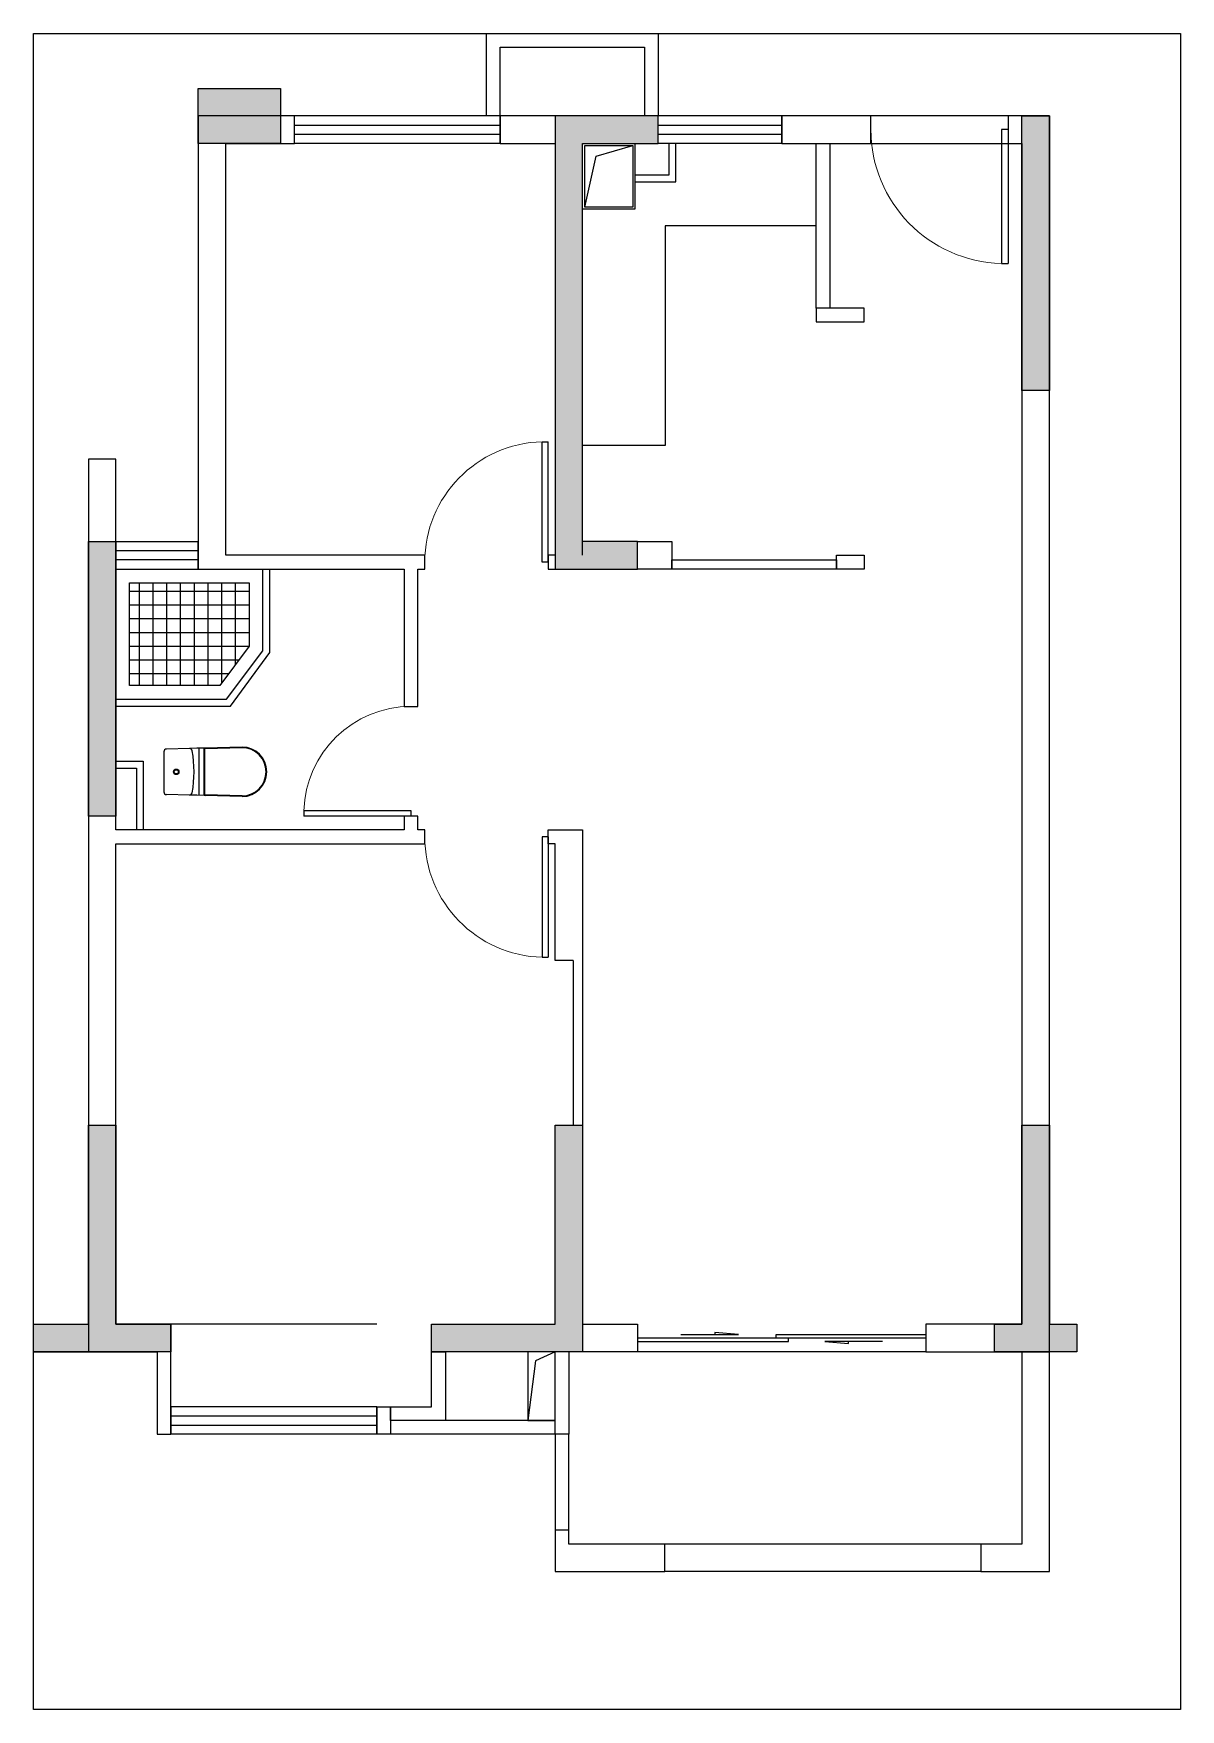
# Model space of a CAD drawing. Header units: millimetres. Extents: x -133666 to 880576, y -269375 to 86941.
# Drawn here: x -27305 to -18950, y -182736 to -170531 of the extents above; entities that cross this region are included whole.
import ezdxf

# ---------------------------------------------------------------- set-up
doc = ezdxf.new("R2010")
doc.units = ezdxf.units.MM
doc.header["$LTSCALE"] = 1000
doc.linetypes.add('DASH', pattern=[0.35, 0.25, -0.1])
doc.layers.get('0').update_dxf_attribs({"linetype": 'CONTINUOUS'})
doc.layers.get('Defpoints').update_dxf_attribs({"color": 6, "linetype": 'CONTINUOUS'})
for name, color, linetype in [('A-area', 23, 'CONTINUOUS'), ('A-Lvtry', 5, 'CONTINUOUS'), ('A-洞口', 105, 'CONTINUOUS'), ('A-烟气道', 105, 'CONTINUOUS'), ('A-看线', 105, 'CONTINUOUS'), ('A-空调室外机', 5, 'DASH'), ('AE-FLOR', 151, 'CONTINUOUS'), ('PUB_HATCH', 8, 'CONTINUOUS'), ('PUB_TEXT', 7, 'CONTINUOUS'), ('WALL', 2, 'CONTINUOUS'), ('WINDOW', 4, 'CONTINUOUS'), ('剪力墙', 6, 'CONTINUOUS'), ('栏杆', 142, 'CONTINUOUS')]:
    doc.layers.add(name, color=color, linetype=linetype)

# ---------------------------------------------------------------- blocks, each defined once
blk = doc.blocks.new('$DorLib2D$00000131')
at = {"color": 0, "linetype": 'Continuous'}
for p, q in [((0.15, 0.125), (0.2319, 0.1973)), ((0.2319, 0.1973), (0.2319, 0.125)), ((-0.5, 0.125), (-0.5, 0)), ((0.0192, 0.125), (-0.5, 0.125)), ((0.0192, 0), (0.0192, 0.125)), ((0.35, 0.125), (0.15, 0.125)), ((-0.5, 0), (0.0192, 0)), ((-0.024, 0), (0.5, 0)), ((-0.024, -0.125), (-0.024, 0)), ((0.5, 0), (0.5, -0.125)), ((-0.35, -0.125), (-0.15, -0.125)), ((-0.2319, -0.1973), (-0.2319, -0.125)), ((-0.15, -0.125), (-0.2319, -0.1973)), ((0.5, -0.125), (-0.024, -0.125))]:
    blk.add_line(p, q, dxfattribs=at)
blk = doc.blocks.new('$TCHSYS$WIN2D')
for p, q in [((-0.5, 0.5), (0.5, 0.5)), ((-0.5, 0.5), (-0.5, -0.5)), ((0.5, 0.5), (0.5, -0.5)), ((0.5, 0.1667), (-0.5, 0.1667)), ((0.5, -0.1667), (-0.5, -0.1667)), ((-0.5, -0.5), (0.5, -0.5))]:
    blk.add_line(p, q)
blk = doc.blocks.new('$DorLib2D$00000001')
for p, q in [((0.45, 0.975), (0.5, 0.975)), ((0.45, 0), (0.45, 0.975)), ((0.5, 0), (0.5, 0.975)), ((0.5, 0), (0.45, 0))]:
    blk.add_line(p, q)
at = {"lineweight": 13}
blk.add_arc((0.475, 0), 0.975, 91.4693, 180, dxfattribs=at)
blk = doc.blocks.new('A$C2EEA3612')
at = {"linetype": 'Continuous'}
for p, q in [((-180, 570), (-173, 300)), ((-175, 570), (-168, 300)), ((175, 570), (168, 300)), ((180, 570), (173, 300)), ((-173, 300), (-171, 240)), ((-172, 255), (172, 255)), ((-163, 295), (163, 295)), ((-163, 290), (163, 290)), ((173, 300), (171, 240)), ((-171, 240), (-169, 187)), ((-169, 187), (-166, 19)), ((169, 187), (166, 19)), ((171, 240), (169, 187)), ((-146, 0), (146, 0))]:
    blk.add_line(p, q, dxfattribs=at)
for radius in [20, 15]:
    blk.add_circle((0, 90), radius, dxfattribs=at)
for centre, radius, start, end in [((0, 570), 180, 0, 180), ((0, 570), 175, 0, 180), ((-163, 300), 10, 181.7534, 270), ((-163, 300), 5, 181.7534, 270), ((163, 300), 5, 270, 358.2466), ((163, 300), 10, 270, 358.2466), ((-149, 187), 20, 99.8557, 181.7534), ((0, -673), 893, 80.1443, 99.8557), ((149, 187), 20, 358.2466, 80.1443), ((-146, 20), 20, 181.7534, 270), ((146, 20), 20, 270, 358.2466)]:
    blk.add_arc(centre, radius, start, end, dxfattribs=at)
blk = doc.blocks.new('g3wr')
at = {"color": 251}
blk.add_wipeout([(92376, 176270), (92376, 176416), (92376, 176562), (92382, 176575), (92396, 176582), (92459, 176583), (92576, 176581), (92666, 176589), (92736, 176588), (92946, 176596), (92946, 176591), (93057, 176558), (93057, 176558), (93126, 176416), (93076, 176298), (92946, 176236), (92831, 176244), (92676, 176243), (92576, 176251), (92396, 176250)], dxfattribs=at)
at = {"xscale": -1, "rotation": 270}
blk.add_blockref('A$C2EEA3612', (92376, 176416), dxfattribs=at)
blk = doc.blocks.new('ktswaj')
at = {"linetype": 'DASH'}
blk.add_lwpolyline([(-139, 1021323), (-139, 1020493), (139, 1020493), (139, 1021323)], close=True, dxfattribs=at)
for points in [[(-139, 1021323), (139, 1020493)], [(-139, 1020493), (139, 1021323)]]:
    blk.add_lwpolyline(points, dxfattribs=at)
blk = doc.blocks.new('A3ktsjw')
at = {"layer": '栏杆'}
for points in [[(-26114, 169535), (-26114, 170135), (-24864, 170135), (-24864, 169535)], [(-26014, 169535), (-26014, 170035), (-24964, 170035), (-24964, 169535)]]:
    blk.add_lwpolyline(points, dxfattribs=at)
at = {"layer": 'A-空调室外机', "extrusion": (0, 0, -1), "zscale": -1, "rotation": 90}
blk.add_blockref('ktswaj', (204157, 153656), dxfattribs=at)

msp = doc.modelspace()

# ---------------------------------------------------------------- hatches: boundary and pattern name
at = {"layer": 'PUB_HATCH'}
for points in [[(-26104.8, -170931.2), (-25504.8, -170931.2), (-25504.8, -171331.2), (-26104.8, -171331.2)], [(-22904.8, -174231.2), (-23304.8, -174231.2), (-23304.8, -171331.2), (-22754.8, -171331.2), (-22754.8, -171131.2), (-23504.8, -171131.2), (-23504.8, -174431.2), (-23304.8, -174431.2), (-22904.8, -174431.2)], [(-20104.8, -171131.2), (-19904.8, -171131.2), (-19904.8, -173131.2), (-20104.8, -173131.2), (-20104.8, -171331.2)], [(-26904.8, -174231.2), (-26704.8, -174231.2), (-26704.8, -176231.2), (-26904.8, -176231.2), (-26904.8, -174431.2)], [(-27304.8, -180131.2), (-27304.8, -179931.2), (-26904.8, -179931.2), (-26904.8, -178481.2), (-26704.8, -178481.2), (-26704.8, -179931.2), (-26304.8, -179931.2), (-26304.8, -180131.2)], [(-23504.8, -179931.2), (-23504.8, -178481.2), (-23304.8, -178481.2), (-23304.8, -180131.2), (-24404.8, -180131.2), (-24404.8, -179931.2)], [(-20304.8, -180131.2), (-20304.8, -179931.2), (-20104.8, -179931.2), (-20104.8, -178481.2), (-19904.8, -178481.2), (-19904.8, -179931.2), (-19704.8, -179931.2), (-19704.8, -180131.2)]]:
    msp.add_hatch(color=256, dxfattribs=at).paths.add_polyline_path(points)
at = {"layer": 'PUB_TEXT'}
h = msp.add_hatch(dxfattribs=at)
h.set_pattern_fill('_USER', color=250, scale=100, double=1, pattern_type=0)
h.set_pattern_definition([(0, (-25733.32, -174992.39), (0, 100), []), (90, (-25733.32, -174992.39), (-100, 6e-15), [])])
h.paths.add_polyline_path([(-25733.3, -174531.2), (-25733.3, -174992.4), (-25948, -175279), (-26604.8, -175279), (-26604.8, -174531.2)])

# ---------------------------------------------------------------- linework, layer by layer
at = {"layer": 'A-Lvtry', "ltscale": 3}
msp.add_line((-22704.7, -173531.2), (-23304.8, -173531.2), dxfattribs=at)
for points in [[(-21604.8, -171931.2), (-22704.7, -171931.2), (-22704.7, -173531.2), (-22704.7, -173531.2)], [(-26704.8, -175429), (-25869.2, -175429), (-25583.3, -175039.2), (-25583.3, -174431.2)], [(-26704.8, -175379), (-25897.9, -175379), (-25633.3, -175025.7), (-25633.3, -174431.2)]]:
    msp.add_lwpolyline(points, dxfattribs=at)
at = {"layer": 'A-洞口'}
msp.add_lwpolyline([(-23704.8, -180131.2), (-23704.8, -180631.2), (-23504.8, -180631.2), (-23504.8, -180131.2)], close=True, dxfattribs=at)
msp.add_lwpolyline([(-23504.8, -180131.2), (-23647.7, -180197.1), (-23704.8, -180631.2)], dxfattribs=at)
at = {"layer": 'A-烟气道'}
for points in [[(-23304.8, -171331.2), (-22924.8, -171331.2), (-22924.8, -171811.2), (-23304.8, -171811.2)], [(-23289.8, -171346.2), (-22939.8, -171346.2), (-22939.8, -171796.2), (-23289.8, -171796.2)]]:
    msp.add_lwpolyline(points, close=True, dxfattribs=at)
msp.add_lwpolyline([(-23289.8, -171796.2), (-23206.9, -171423.4), (-22939.8, -171346.2)], dxfattribs=at)
at = {"layer": 'A-看线'}
msp.add_lwpolyline([(-24804.8, -179931.2), (-26304.8, -179931.2)], dxfattribs=at)
at = {"layer": 'AE-FLOR'}
for points in [[(-23504.8, -180731.2), (-23504.8, -181431.2)], [(-23404.8, -181431.2), (-23404.8, -180731.2)], [(-20404.8, -181531.2), (-22704.8, -181531.2)], [(-20404.8, -181731.2), (-22704.8, -181731.2)]]:
    msp.add_lwpolyline(points, dxfattribs=at)
at = {"layer": 'PUB_TEXT', "color": 250}
msp.add_lwpolyline([(-25733.3, -174531.2), (-25733.3, -174992.4), (-25948, -175279), (-26604.8, -175279), (-26604.8, -174531.2)], close=True, dxfattribs=at)
at = {"layer": 'WALL'}
for p, q in [((-21204.8, -171331.2), (-20204.8, -171331.2)), ((-23374.8, -177281.2), (-23374.8, -178481.2)), ((-23304.8, -177281.2), (-23304.8, -178481.2))]:
    msp.add_line(p, q, dxfattribs=at)
for points in [[(-25904.8, -174331.2), (-25904.8, -171331.2), (-25404.8, -171331.2), (-25404.8, -171131.2), (-26104.8, -171131.2), (-26104.8, -174431.2), (-24604.8, -174431.2), (-24604.8, -175431.2), (-24504.8, -175431.2), (-24504.8, -174431.2), (-24454.8, -174431.2), (-24454.8, -174331.2)], [(-21204.8, -171331.2), (-21204.8, -171131.2), (-21854.7, -171131.2), (-21854.7, -171131.2), (-21854.7, -171331.2)], [(-19904.8, -180031.2), (-19904.8, -171131.2), (-20204.8, -171131.2), (-20204.8, -171331.2), (-20104.8, -171331.2), (-20104.8, -179931.2), (-20804.8, -179931.2), (-20804.8, -180131.2), (-20104.8, -180131.2), (-20104.8, -181531.2), (-20404.8, -181531.2), (-20404.8, -181731.2), (-19904.8, -181731.2)], [(-21604.8, -171331.2), (-21504.8, -171331.2), (-21504.8, -172531.2), (-21604.8, -172531.2)], [(-21604.8, -172531.2), (-21604.8, -172631.2), (-21254.8, -172631.2), (-21254.8, -172531.2)], [(-22904.8, -174231.2), (-22654.8, -174231.2), (-22654.8, -174431.2), (-22904.8, -174431.2)], [(-24704.8, -180531.2), (-24404.8, -180531.2), (-24404.8, -180131.2), (-24304.8, -180131.2), (-24304.8, -180631.2), (-24704.8, -180631.2)], [(-24804.8, -180531.2), (-24704.8, -180531.2), (-24704.8, -180731.2), (-24804.8, -180731.2)], [(-23404.8, -181531.2), (-23404.8, -181431.2), (-23504.8, -181431.2), (-23504.8, -181731.2), (-22704.8, -181731.2), (-22704.8, -181531.2)]]:
    msp.add_lwpolyline(points, close=True, dxfattribs=at)
for points in [[(-23304.8, -174331.2), (-23304.8, -171331.2), (-22754.7, -171331.2), (-22754.7, -171131.2), (-23404.8, -171131.2), (-23904.8, -171131.2), (-23904.8, -171331.2), (-23504.8, -171331.2), (-23504.8, -174331.2), (-23554.8, -174331.2), (-23554.8, -174431.2), (-23404.8, -174431.2)], [(-22924.8, -171611.2), (-22624.8, -171611.2), (-22624.8, -171331.2)], [(-22924.8, -171561.2), (-22674.8, -171561.2), (-22674.8, -171331.2)], [(-26304.8, -180531.2), (-26304.8, -179931.2), (-26704.8, -179931.2), (-26704.8, -176431.2), (-24454.8, -176431.2), (-24454.8, -176331.2), (-24504.8, -176331.2), (-24504.8, -176231.2), (-24604.8, -176231.2), (-24604.8, -176331.2), (-26704.8, -176331.2), (-26704.8, -173631.2), (-26904.8, -173631.2), (-26904.8, -180131.2), (-26404.8, -180131.2), (-26404.8, -180731.2), (-26304.8, -180731.2), (-26304.8, -180531.2)], [(-26704.8, -175831.2), (-26504.8, -175831.2), (-26504.8, -176331.2)], [(-26704.8, -175881.2), (-26554.8, -175881.2), (-26554.8, -176331.2)], [(-23504.8, -177281.2), (-23504.8, -176431.2), (-23554.8, -176431.2), (-23554.8, -176331.2), (-23304.8, -176331.2), (-23304.8, -177281.2)], [(-23374.8, -177281.2), (-23504.8, -177281.2), (-23504.8, -177281.2)], [(-23304.8, -178481.2), (-23304.8, -179931.2), (-22904.8, -179931.2), (-22904.8, -180131.2), (-23404.8, -180131.2), (-23404.8, -180731.2), (-23504.8, -180731.2), (-23504.8, -180131.2), (-24404.8, -180131.2), (-24404.8, -180131.2), (-24404.8, -179931.2), (-24404.8, -179931.2), (-24404.8, -179931.2), (-23504.8, -179931.2), (-23504.8, -178481.2)], [(-23504.8, -178481.2), (-23374.8, -178481.2)]]:
    msp.add_lwpolyline(points, dxfattribs=at)
at = {"layer": 'WALL', "elevation": 0}
msp.add_lwpolyline([(-21454.8, -174331.2), (-21254.8, -174331.2), (-21254.8, -174431.2), (-21454.8, -174431.2)], close=True, dxfattribs=at)
at = {"layer": 'WINDOW'}
for p, q in [((-20204.8, -171131.2, 0), (-21204.8, -171131.2, 0)), ((-20804.8, -180131.2), (-22904.8, -180131.2))]:
    msp.add_line(p, q, dxfattribs=at)
msp.add_lwpolyline([(-22654.8, -174364.6), (-21454.8, -174364.6), (-21454.8, -174431.2), (-22654.8, -174431.2)], close=True, dxfattribs=at)
at = {"layer": '剪力墙', "elevation": 0}
for points in [[(-26104.8, -170931.2), (-25504.8, -170931.2), (-25504.8, -171331.2), (-26104.8, -171331.2)], [(-22904.8, -174231.2), (-23304.8, -174231.2), (-23304.8, -171331.2), (-22754.8, -171331.2), (-22754.8, -171131.2), (-23504.8, -171131.2), (-23504.8, -174431.2), (-23304.8, -174431.2), (-22904.8, -174431.2)], [(-20104.8, -171131.2), (-19904.8, -171131.2), (-19904.8, -173131.2), (-20104.8, -173131.2), (-20104.8, -171331.2)], [(-26904.8, -174231.2), (-26704.8, -174231.2), (-26704.8, -176231.2), (-26904.8, -176231.2), (-26904.8, -174431.2)], [(-23504.8, -179931.2), (-23504.8, -178481.2), (-23304.8, -178481.2), (-23304.8, -180131.2), (-24404.8, -180131.2), (-24404.8, -179931.2)]]:
    msp.add_lwpolyline(points, close=True, dxfattribs=at)
for points in [[(-25904.8, -171331.2), (-25904.8, -171331.2)], [(-20104.8, -171331.2), (-20104.8, -171331.2)], [(-26904.8, -174431.2), (-26904.8, -174431.2)], [(-27304.8, -180131.2), (-27304.8, -179931.2), (-26904.8, -179931.2), (-26904.8, -178481.2), (-26704.8, -178481.2), (-26704.8, -179931.2), (-26304.8, -179931.2), (-26304.8, -180131.2), (-27304.8, -180131.2), (-26704.8, -180131.2)], [(-20304.8, -180131.2), (-20304.8, -179931.2), (-20104.8, -179931.2), (-20104.8, -178481.2), (-19904.8, -178481.2), (-19904.8, -179931.2), (-19704.8, -179931.2), (-19704.8, -180131.2), (-20304.8, -180131.2), (-19904.8, -180131.2)], [(-23304.8, -179931.2), (-23304.8, -179931.2)]]:
    msp.add_lwpolyline(points, dxfattribs=at)
at = {"layer": '栏杆'}
for points in [[(-23504.8, -180631.2), (-24704.8, -180631.2)], [(-23504.8, -180731.2), (-24704.8, -180731.2)]]:
    msp.add_lwpolyline(points, dxfattribs=at)

# ---------------------------------------------------------------- block references
at = {"layer": 'A-area'}
msp.add_blockref('A3ktsjw', (2109.6, -340666), dxfattribs=at)
at = {"layer": 'WINDOW'}
for name, p, xscale, yscale, zscale, rotation in [('$TCHSYS$WIN2D', (-24654.8, -171231.2), 1500, 200, 1500, 180), ('$TCHSYS$WIN2D', (-22304.7, -171231.2), 900, 200, 900, 180), ('$DorLib2D$00000001', (-20704.8, -171231.2), -1000, 1000, -1000, 180), ('$TCHSYS$WIN2D', (-26404.8, -174331.2), -600, 200, -600, 180), ('$DorLib2D$00000001', (-24554.8, -175831.2), -800, 800, 800, 90), ('$DorLib2D$00000001', (-24004.8, -176381.2), -900, 900, -900, 180)]:
    msp.add_blockref(name, p, dxfattribs=dict(at, xscale=xscale, yscale=yscale, zscale=zscale, rotation=rotation))
for name, p, xscale, yscale, zscale in [('$DorLib2D$00000001', (-24004.8, -174381.2), 900, 900, -900), ('$DorLib2D$00000131', (-21854.8, -180031.2), -2100, 200, 2100), ('$TCHSYS$WIN2D', (-25554.8, -180631.2), -1500, 200, 1500)]:
    msp.add_blockref(name, p, dxfattribs=dict(at, xscale=xscale, yscale=yscale, zscale=zscale))

# ---------------------------------------------------------------- next in the draw order: block references
at = {"layer": 'A-Lvtry', "ltscale": 3, "extrusion": (0, 0, -1), "zscale": -1, "rotation": 180}
msp.add_blockref('g3wr', (118731.2, 508.3), dxfattribs=at)

# ---------------------------------------------------------------- next in the draw order: linework, layer by layer
at = {"layer": 'Defpoints'}
msp.add_lwpolyline([(-27304.8, -182736.2), (-27304.8, -170531.2), (-18949.8, -170531.2), (-18949.8, -182736.2)], close=True, dxfattribs=at)

doc.saveas('drawing.dxf')
